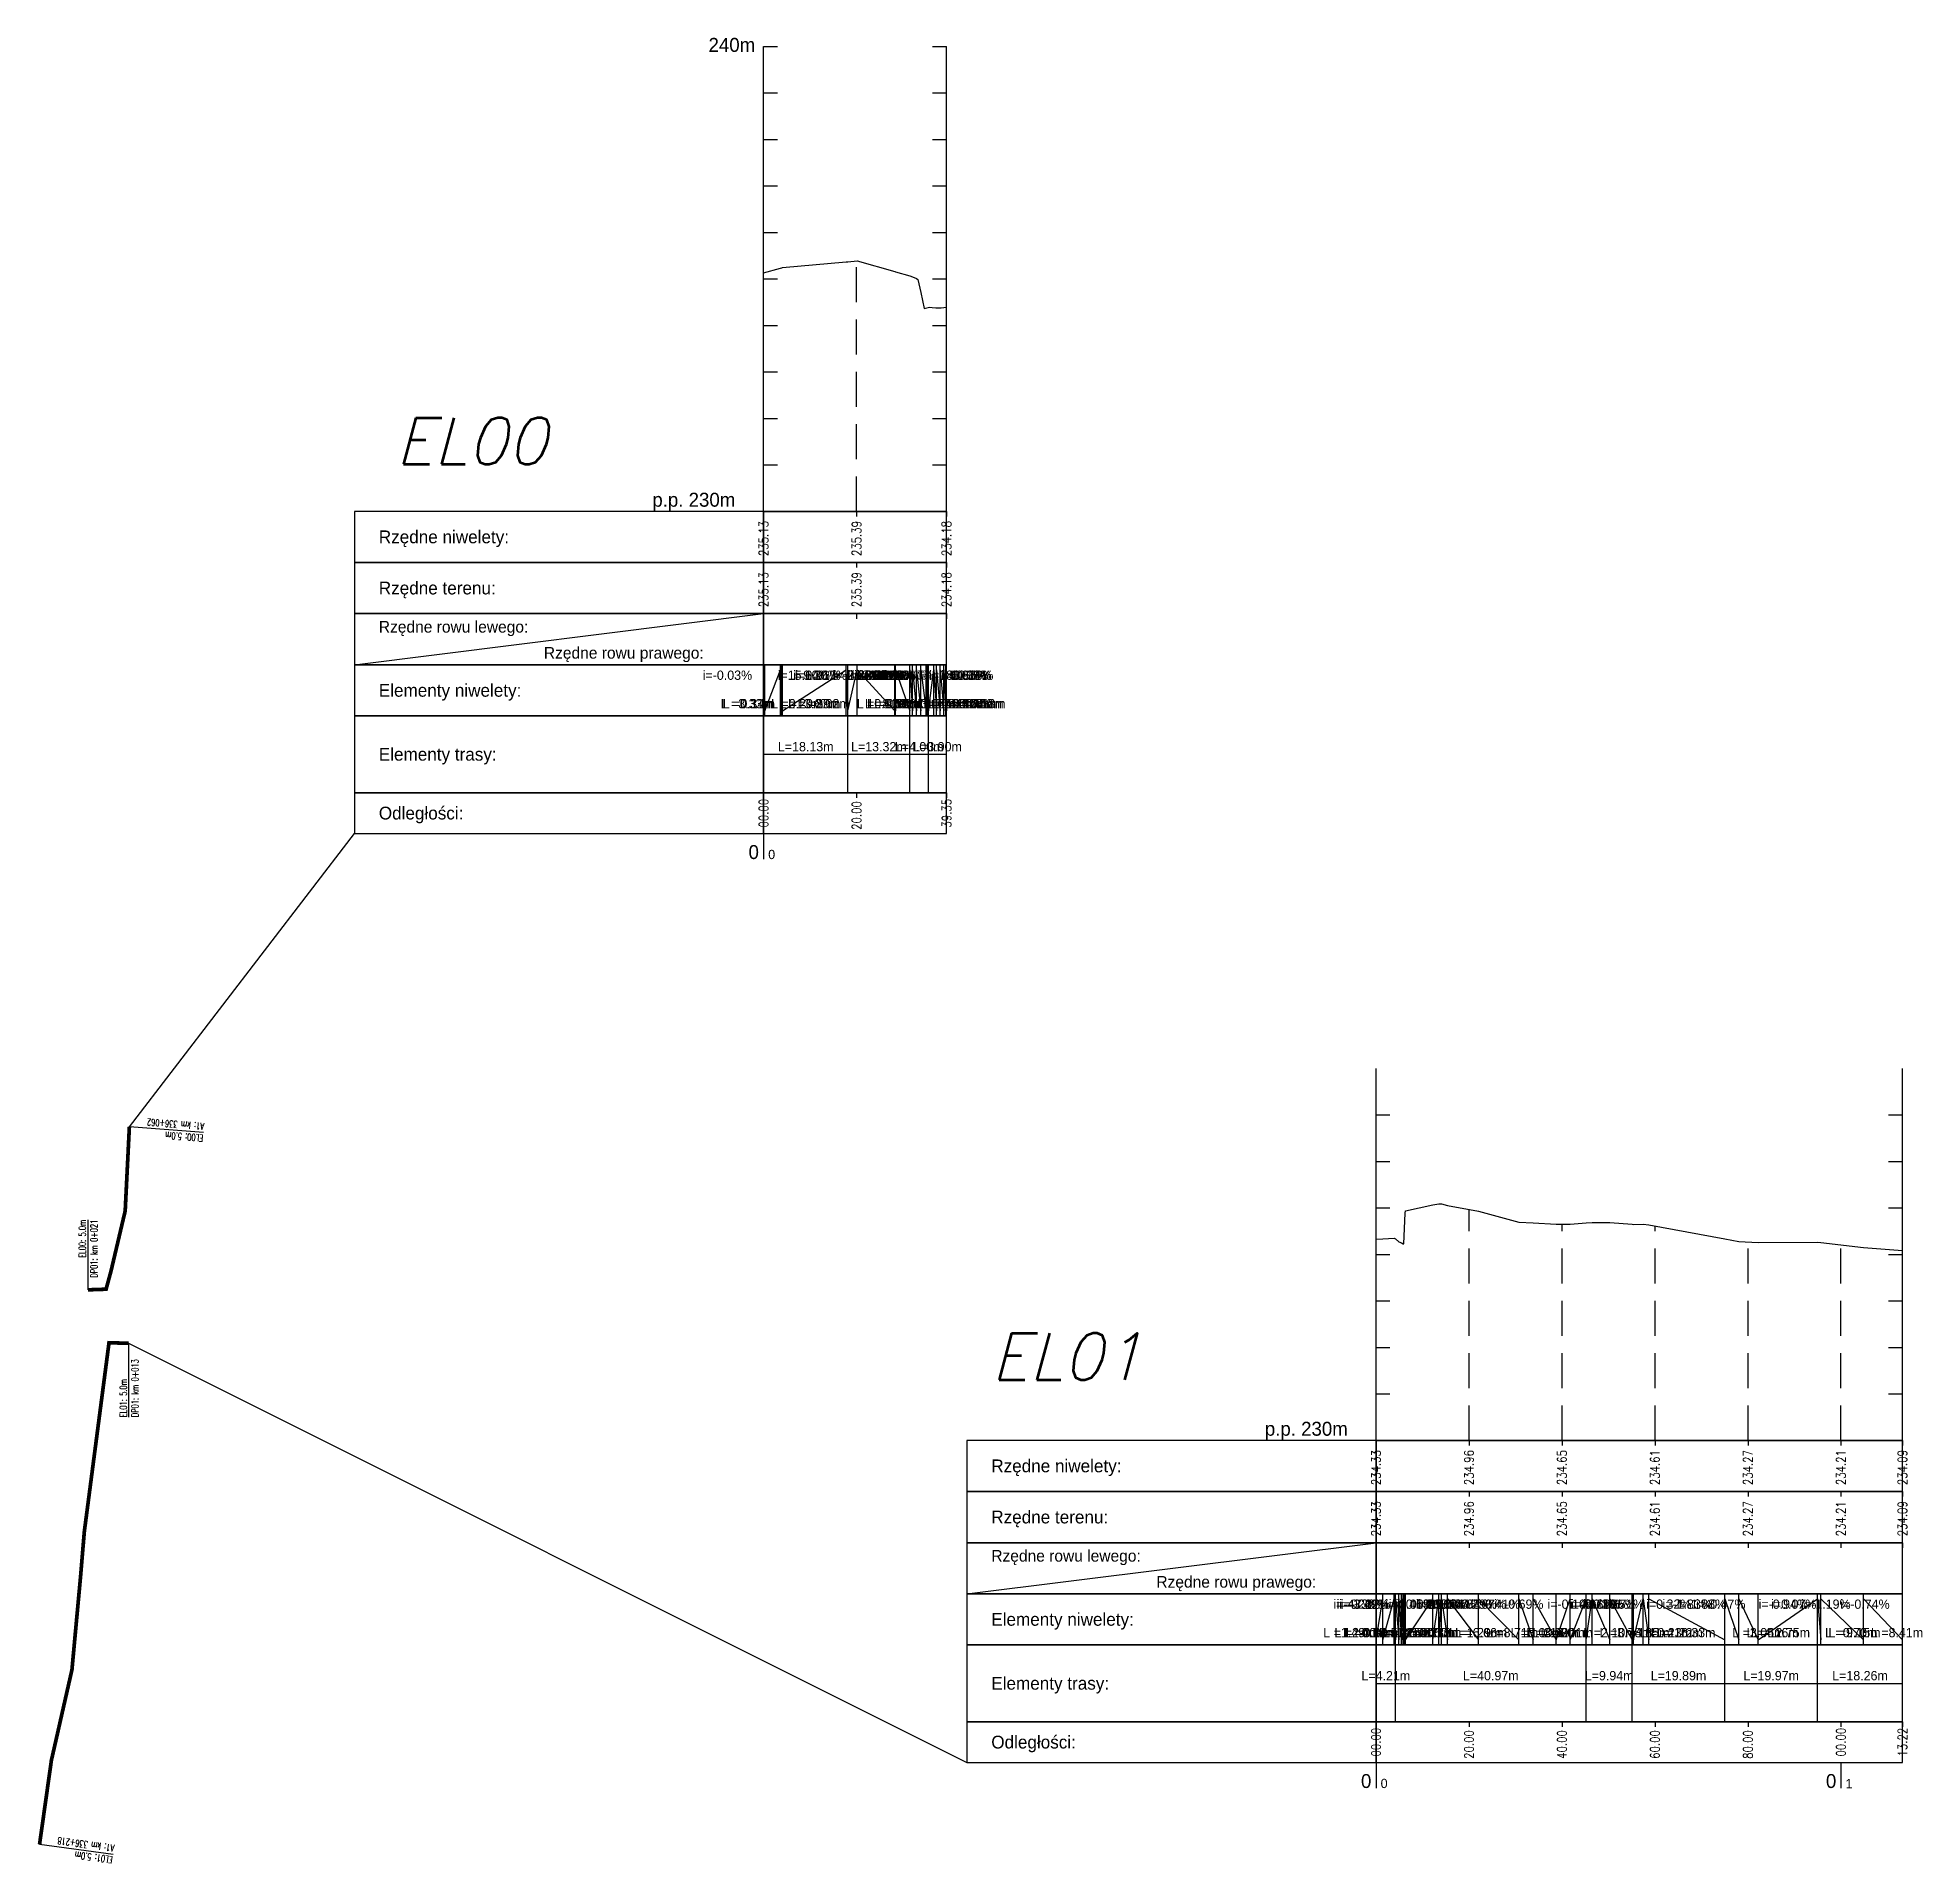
# Model space of a CAD drawing. Header units: metres. Extents: x 7399493 to 7407015, y 5696902 to 5712236.
# Drawn here: x 7402912.8 to 7403318.1, y 5711843.5 to 5712236.1 of the extents above; entities that cross this region are included whole.
import ezdxf

# ---------------------------------------------------------------- set-up
doc = ezdxf.new("R2010")
doc.units = ezdxf.units.M
doc.linetypes.add('DASHED', pattern=[0.75, 0.5, -0.25])
for name, color, linetype in [('Ekran_akustyczny_6m', 100, 'Continuous'), ('Ekran_akustyczny_6m_opis', 7, 'Continuous'), ('pomoc', 140, 'Continuous'), ('PR_0', 7, 'Continuous'), ('PR_istniejacy_teren', 7, 'Continuous')]:
    doc.layers.add(name, color=color, linetype=linetype)
doc.styles.add('simplex 0.60', font='simplex.shx', dxfattribs={"width": 0.6})
doc.styles.add('simplex 0.80', font='simplex.shx', dxfattribs={"width": 0.8})
doc.styles.add('Standard poch.', font='simplex.shx', dxfattribs={"oblique": 15})

msp = doc.modelspace()

# ---------------------------------------------------------------- texts
at = {"layer": 'Ekran_akustyczny_6m_opis', "char_height": 1.5, "style": 'simplex 0.60'}
for s, insert, attachment_point, rotation in [('A1: km 336+062', (7402948.59, 5712002.71), 7, 175.489), ('EL00: 5.0m', (7402948.4, 5712000.19), 7, 175.489), ('EL00: 5.0m', (7402923.11, 5711981.91), 9, 90), ('DP01: km 0+021', (7402925.63, 5711981.91), 9, 90), ('DP01: km 0+013', (7402934.45, 5711939.45), 7, 90), ('EL01: 5.0m', (7402931.93, 5711939.45), 7, 90), ('A1: km 336+218', (7402929.3, 5711847.48), 7, 172.2904), ('EL01: 5.0m', (7402928.96, 5711844.97), 7, 172.2904)]:
    msp.add_mtext(s, dxfattribs=dict(at, insert=insert, attachment_point=attachment_point, rotation=rotation))
at = {"layer": 'pomoc', "style": 'Standard poch.', "oblique": 15}
for s, p in [('EL00', (7402989.73, 5712144.38)), ('EL01', (7403117.82, 5711947.51))]:
    msp.add_text(s, height=10, dxfattribs=at).set_placement(p)
at = {"layer": 'pomoc', "color": 1, "linetype": 'Continuous', "lineweight": -3, "char_height": 2, "attachment_point": 6, "rotation": 90, "style": 'simplex 0.80'}
for s, insert in [('235.13', (7403068.88, 5712132.17)), ('235.39', (7403088.88, 5712132.17)), ('234.18', (7403108.23, 5712132.17)), ('235.13', (7403068.88, 5712121.17)), ('235.39', (7403088.88, 5712121.17)), ('234.18', (7403108.23, 5712121.17))]:
    msp.add_mtext(s, dxfattribs=dict(at, insert=insert))

# ---------------------------------------------------------------- blocks, each defined once
blk = doc.blocks.new('*U42')
at = {"layer": 'pomoc', "color": 7, "linetype": 'Continuous', "lineweight": -3}
for p, q in [((0, 100), (3, 100)), ((0, 0), (0, 100)), ((36.35, 100), (39.35, 100)), ((39.35, 0), (39.35, 100)), ((0, 90), (3, 90)), ((36.35, 90), (39.35, 90)), ((0, 80), (3, 80)), ((36.35, 80), (39.35, 80)), ((0, 70), (3, 70)), ((36.35, 70), (39.35, 70)), ((0, 60), (3, 60)), ((36.35, 60), (39.35, 60)), ((0, 50), (3, 50)), ((36.35, 50), (39.35, 50)), ((0, 40), (3, 40)), ((36.35, 40), (39.35, 40)), ((0, 30), (3, 30)), ((36.35, 30), (39.35, 30)), ((0, 20), (3, 20)), ((36.35, 20), (39.35, 20)), ((0, 10), (3, 10)), ((36.35, 10), (39.35, 10)), ((0, 0), (39.35, 0)), ((36.35, 0), (39.35, 0)), ((0, -11), (0, -12.1)), ((20, -11), (20, -12.1)), ((39.35, -11), (39.35, -12.1)), ((-88, -33), (0, -22)), ((0, -22), (0, -23.1)), ((20, -22), (20, -23.1)), ((39.35, -22), (39.35, -23.1)), ((0, -60.5), (0, -61.6)), ((20, -60.5), (20, -61.6)), ((39.35, -60.5), (39.35, -61.6)), ((0, -69.3), (0, -74.8))]:
    blk.add_line(p, q, dxfattribs=at)
at = {"layer": 'pomoc', "color": 7, "linetype": 'DASHED', "lineweight": -3, "ltscale": 15}
for p, q in [((20, 0), (20, 53.89)), ((0, 0), (0, 46.76)), ((39.35, 0), (39.35, 41.82))]:
    blk.add_line(p, q, dxfattribs=at)
at = {"layer": 'pomoc', "color": 1, "linetype": 'Continuous', "lineweight": -3}
for p, q in [((0, 0), (0, -1.1)), ((20, 0), (20, -1.1)), ((39.35, 0), (39.35, -1.1)), ((0, -22), (0, -23.1)), ((20, -22), (20, -23.1)), ((39.35, -22), (39.35, -23.1)), ((0, -44), (0, -33)), ((0, -34.1), (0.29, -42.9)), ((0.29, -44), (0.29, -33)), ((0.29, -42.9), (3.63, -34.1)), ((3.63, -44), (3.63, -33)), ((3.63, -42.9), (3.94, -34.1)), ((3.94, -44), (3.94, -33)), ((3.94, -42.9), (4.08, -34.1)), ((4.08, -44), (4.08, -33)), ((4.08, -42.9), (17.75, -34.1)), ((17.75, -44), (17.75, -33)), ((17.75, -42.9), (18.13, -34.1)), ((18.13, -44), (18.13, -33)), ((18.13, -42.9), (20.15, -34.1)), ((20.15, -44), (20.15, -33)), ((20.15, -34.1), (28.24, -42.9)), ((28.24, -44), (28.24, -33)), ((28.24, -34.1), (28.41, -42.9)), ((28.41, -44), (28.41, -33)), ((28.41, -34.1), (31.45, -42.9)), ((31.45, -44), (31.45, -33)), ((31.45, -34.1), (32.01, -42.9)), ((32.01, -44), (32.01, -33)), ((32.01, -34.1), (32.86, -42.9)), ((32.86, -44), (32.86, -33)), ((32.86, -42.9), (32.87, -34.1)), ((32.87, -44), (32.87, -33)), ((32.87, -34.1), (33.82, -42.9)), ((33.82, -44), (33.82, -33)), ((33.82, -34.1), (34.96, -42.9)), ((34.96, -44), (34.96, -33)), ((34.96, -42.9), (35.09, -34.1)), ((35.09, -44), (35.09, -33)), ((35.09, -42.9), (35.12, -34.1)), ((35.12, -44), (35.12, -33)), ((35.12, -34.1), (35.28, -42.9)), ((35.28, -44), (35.28, -33)), ((35.28, -34.1), (35.45, -42.9)), ((35.45, -44), (35.45, -33)), ((35.45, -44), (35.45, -33)), ((35.45, -42.9), (35.45, -34.1)), ((35.45, -42.9), (35.48, -34.1)), ((35.48, -44), (35.48, -33)), ((35.48, -42.9), (36.63, -34.1)), ((36.63, -44), (36.63, -33)), ((36.63, -34.1), (37.21, -42.9)), ((37.21, -44), (37.21, -33)), ((37.21, -34.1), (37.96, -42.9)), ((37.96, -44), (37.96, -33)), ((37.96, -34.1), (38.77, -42.9)), ((38.77, -44), (38.77, -33)), ((38.77, -34.1), (39.17, -42.9)), ((39.17, -44), (39.17, -33)), ((39.17, -34.1), (39.35, -42.9)), ((0, -60.5), (0, -44)), ((18.13, -60.5), (18.13, -44)), ((31.45, -60.5), (31.45, -44)), ((35.45, -60.5), (35.45, -44)), ((0, -52.25), (18.13, -52.25)), ((18.13, -52.25), (31.45, -52.25)), ((31.45, -52.25), (35.45, -52.25)), ((35.45, -52.25), (39.35, -52.25))]:
    blk.add_line(p, q, dxfattribs=at)
at = {"layer": 'pomoc', "color": 7, "linetype": 'Continuous', "lineweight": -3}
for points in [[(0, -11), (0, 0), (-88, 0), (-88, -11)], [(0, -11), (39.35, -11), (39.35, 0), (0, 0)], [(0, -22), (0, -11), (-88, -11), (-88, -22)], [(0, -22), (39.35, -22), (39.35, -11), (0, -11)], [(0, -33), (0, -22), (-88, -22), (-88, -33)], [(0, -33), (0, -22), (-88, -22), (-88, -33)], [(0, -33), (39.35, -33), (39.35, -22), (0, -22)], [(0, -33), (39.35, -33), (39.35, -22), (0, -22)], [(0, -44), (0, -33), (-88, -33), (-88, -44)], [(0, -44), (39.35, -44), (39.35, -33), (0, -33)], [(0, -60.5), (0, -44), (-88, -44), (-88, -60.5)], [(0, -60.5), (39.35, -60.5), (39.35, -44), (0, -44)], [(0, -69.3), (0, -60.5), (-88, -60.5), (-88, -69.3)], [(0, -69.3), (39.35, -69.3), (39.35, -60.5), (0, -60.5)]]:
    blk.add_3dface(points, dxfattribs=at)
at = {"layer": 'pomoc', "color": 2, "linetype": 'Continuous', "lineweight": -3, "char_height": 3}
for s, insert, attachment_point in [('240m', (-1.8, 100.3), 6), ('p.p. 230m', (-15, 4), 2)]:
    blk.add_mtext(s, dxfattribs=dict(at, insert=insert, attachment_point=attachment_point))
at = {"layer": 'pomoc', "color": 7, "linetype": 'Continuous', "lineweight": -3, "attachment_point": 4}
for s, insert, char_height in [('Rzędne niwelety:', (-82.75, -5.9), 2.75), ('Rzędne terenu:', (-82.75, -16.9), 2.75), ('Rzędne rowu lewego:', (-82.75, -25.2), 2.5), ('Elementy niwelety:', (-82.75, -38.9), 2.75), ('Elementy trasy:', (-82.75, -52.65), 2.75), ('Odległości:', (-82.75, -65.3), 2.75)]:
    blk.add_mtext(s, dxfattribs=dict(at, insert=insert, char_height=char_height))
at = {"layer": 'pomoc', "color": 1, "linetype": 'Continuous', "lineweight": -3, "insert": (-47.25, -30.8), "char_height": 2.5, "attachment_point": 4}
blk.add_mtext('Rzędne rowu prawego:', dxfattribs=at)
blk = doc.blocks.new('*U38')
at = {"layer": 'PR_0', "color": 1, "linetype": 'Continuous', "lineweight": -3, "char_height": 2}
for s, insert, attachment_point in [('i=-0.03%', (7403623.13, 5712294.71), 9), ('i=15.64%', (7403628.63, 5712294.71), 7), ('i=9.30%', (7403631.97, 5712294.71), 7), ('i=10.67%', (7403632.28, 5712294.71), 7), ('i=0.91%', (7403632.42, 5712294.71), 7), ('i=-2.86%', (7403651.08, 5712294.71), 9), ('i=-3.28%', (7403651.25, 5712294.71), 9), ('i=-3.02%', (7403654.3, 5712294.71), 9), ('i=-3.04%', (7403654.86, 5712294.71), 9), ('i=-35.20%', (7403656.66, 5712294.71), 9), ('i=-4.44%', (7403655.7, 5712294.71), 9), ('i=-45.78%', (7403657.8, 5712294.71), 9), ('i=0.65%', (7403646.09, 5712294.71), 7), ('i=-28.84%', (7403658.29, 5712294.71), 9), ('i=1.17%', (7403646.48, 5712294.71), 7), ('i=-8.38%', (7403658.12, 5712294.71), 9), ('i=-1.05%', (7403660.05, 5712294.71), 9), ('i=-1.05%', (7403660.8, 5712294.71), 9), ('i=-1.29%', (7403661.61, 5712294.71), 9), ('i=-1.70%', (7403662.02, 5712294.71), 9), ('i=-0.12%', (7403662.2, 5712294.71), 9), ('i=188.56%', (7403661.2, 5712294.71), 7), ('i=40.08%', (7403663.3, 5712294.71), 7), ('i=54.34%', (7403663.43, 5712294.71), 7), ('i=10.58%', (7403663.79, 5712294.71), 7), ('i=0.06%', (7403663.8, 5712294.71), 7), ('i=1.97%', (7403663.82, 5712294.71), 7), ('L =3.33m', (7403627.59, 5712288.59), 9), ('L =0.31m', (7403627.91, 5712288.59), 9), ('L =0.14m', (7403628.05, 5712288.59), 9), ('L =0.29m', (7403627.22, 5712288.59), 7), ('L =13.67m', (7403641.71, 5712288.59), 9), ('L =0.39m', (7403642.1, 5712288.59), 9), ('L =2.02m', (7403644.12, 5712288.59), 9), ('L =0.02m', (7403656.84, 5712288.59), 9), ('L =8.09m', (7403647.37, 5712288.59), 7), ('L =0.13m', (7403659.05, 5712288.59), 9), ('L =0.03m', (7403659.09, 5712288.59), 9), ('L =0.00m', (7403659.42, 5712288.59), 9), ('L =0.02m', (7403659.44, 5712288.59), 9), ('L =1.16m', (7403660.6, 5712288.59), 9), ('L =0.17m', (7403655.46, 5712288.59), 7), ('L =3.05m', (7403655.63, 5712288.59), 7), ('L =0.56m', (7403658.67, 5712288.59), 7), ('L =0.84m', (7403659.23, 5712288.59), 7), ('L =0.95m', (7403660.09, 5712288.59), 7), ('L =1.14m', (7403661.04, 5712288.59), 7), ('L =0.16m', (7403662.34, 5712288.59), 7), ('L =0.17m', (7403662.5, 5712288.59), 7), ('L =0.58m', (7403663.85, 5712288.59), 7), ('L =0.75m', (7403664.43, 5712288.59), 7), ('L =0.81m', (7403665.18, 5712288.59), 7), ('L =0.40m', (7403665.99, 5712288.59), 7), ('L =0.18m', (7403666.39, 5712288.59), 7)]:
    blk.add_mtext(s, dxfattribs=dict(at, insert=insert, attachment_point=attachment_point))
blk = doc.blocks.new('*U37')
at = {"layer": 'pomoc', "color": 1, "linetype": 'Continuous', "lineweight": -3, "char_height": 2, "attachment_point": 8}
for s, insert in [('L=18.13m', (7403634.66, 5712279.34)), ('L=13.32m', (7403650.39, 5712279.34)), ('L=4.00m', (7403659.05, 5712279.34)), ('L=3.90m', (7403663, 5712279.34))]:
    blk.add_mtext(s, dxfattribs=dict(at, insert=insert))
blk = doc.blocks.new('*U36')
at = {"layer": 'pomoc', "color": 1, "linetype": 'Continuous', "lineweight": -3, "char_height": 2, "attachment_point": 5, "rotation": 90, "style": 'simplex 0.80'}
for s, insert in [('00.00', (7403625.59, 5712266.06)), ('20.00', (7403645.59, 5712265.56)), ('39.35', (7403664.95, 5712266.06))]:
    blk.add_mtext(s, dxfattribs=dict(at, insert=insert))
blk = doc.blocks.new('*U35')
at = {"layer": 'pomoc', "color": 1, "linetype": 'Continuous', "lineweight": -3}
for insert, char_height, attachment_point in [((7403624.59, 5712256.16), 3, 9), ((7403626.59, 5712256.16), 2, 7)]:
    blk.add_mtext('0', dxfattribs=dict(at, insert=insert, char_height=char_height, attachment_point=attachment_point))
blk = doc.blocks.new('*U50')
at = {"layer": 'pomoc', "color": 7, "linetype": 'Continuous', "lineweight": -3}
for p, q in [((0, 0), (0, 80)), ((113.22, 0), (113.22, 80)), ((0, 70), (3, 70)), ((110.22, 70), (113.22, 70)), ((0, 60), (3, 60)), ((110.22, 60), (113.22, 60)), ((0, 50), (3, 50)), ((110.22, 50), (113.22, 50)), ((0, 40), (3, 40)), ((110.22, 40), (113.22, 40)), ((0, 30), (3, 30)), ((110.22, 30), (113.22, 30)), ((0, 20), (3, 20)), ((110.22, 20), (113.22, 20)), ((0, 10), (3, 10)), ((110.22, 10), (113.22, 10)), ((0, 0), (113.22, 0)), ((110.22, 0), (113.22, 0)), ((0, -11), (0, -12.1)), ((20, -11), (20, -12.1)), ((40, -11), (40, -12.1)), ((60, -11), (60, -12.1)), ((80, -11), (80, -12.1)), ((100, -11), (100, -12.1)), ((113.22, -11), (113.22, -12.1)), ((-88, -33), (0, -22)), ((0, -22), (0, -23.1)), ((20, -22), (20, -23.1)), ((40, -22), (40, -23.1)), ((60, -22), (60, -23.1)), ((80, -22), (80, -23.1)), ((100, -22), (100, -23.1)), ((113.22, -22), (113.22, -23.1)), ((0, -60.5), (0, -61.6)), ((20, -60.5), (20, -61.6)), ((40, -60.5), (40, -61.6)), ((60, -60.5), (60, -61.6)), ((80, -60.5), (80, -61.6)), ((100, -60.5), (100, -61.6)), ((113.22, -60.5), (113.22, -61.6)), ((0, -69.3), (0, -74.8)), ((100, -69.3), (100, -74.8))]:
    blk.add_line(p, q, dxfattribs=at)
at = {"layer": 'pomoc', "color": 7, "linetype": 'DASHED', "lineweight": -3, "ltscale": 15}
for p, q in [((20, 0), (20, 49.64)), ((40, 0), (40, 46.5)), ((60, 0), (60, 46.07)), ((0, 0), (0, 43.3)), ((80, 0), (80, 42.66)), ((100, 0), (100, 42.06)), ((113.22, 0), (113.22, 40.86))]:
    blk.add_line(p, q, dxfattribs=at)
at = {"layer": 'pomoc', "color": 1, "linetype": 'Continuous', "lineweight": -3}
for p, q in [((0, 0), (0, -1.1)), ((20, 0), (20, -1.1)), ((40, 0), (40, -1.1)), ((60, 0), (60, -1.1)), ((80, 0), (80, -1.1)), ((100, 0), (100, -1.1)), ((113.22, 0), (113.22, -1.1)), ((0, -22), (0, -23.1)), ((20, -22), (20, -23.1)), ((40, -22), (40, -23.1)), ((60, -22), (60, -23.1)), ((80, -22), (80, -23.1)), ((100, -22), (100, -23.1)), ((113.22, -22), (113.22, -23.1)), ((0, -44), (0, -33)), ((0, -42.9), (1.49, -34.1)), ((1.49, -44), (1.49, -33)), ((1.49, -42.9), (3.9, -34.1)), ((3.9, -44), (3.9, -33)), ((3.9, -34.1), (4.21, -42.9)), ((4.21, -44), (4.21, -33)), ((4.21, -34.1), (4.92, -42.9)), ((4.92, -44), (4.92, -33)), ((4.92, -34.1), (5.49, -42.9)), ((5.49, -44), (5.49, -33)), ((5.49, -34.1), (5.81, -42.9)), ((5.81, -44), (5.81, -33)), ((5.81, -42.9), (5.97, -34.1)), ((5.97, -44), (5.97, -33)), ((5.97, -42.9), (6.28, -34.1)), ((6.28, -44), (6.28, -33)), ((6.28, -42.9), (6.37, -34.1)), ((6.37, -44), (6.37, -33)), ((6.37, -42.9), (12.23, -34.1)), ((12.23, -44), (12.23, -33)), ((12.23, -42.9), (13.48, -34.1)), ((13.48, -44), (13.48, -33)), ((13.48, -42.9), (14.08, -34.1)), ((14.08, -44), (14.08, -33)), ((14.08, -34.1), (15.37, -42.9)), ((15.37, -44), (15.37, -33)), ((15.37, -34.1), (22.02, -42.9)), ((22.02, -44), (22.02, -33)), ((22.02, -34.1), (30.74, -42.9)), ((30.74, -44), (30.74, -33)), ((30.74, -34.1), (33.76, -42.9)), ((33.76, -44), (33.76, -33)), ((33.76, -34.1), (38.77, -42.9)), ((38.77, -44), (38.77, -33)), ((38.77, -42.9), (41.77, -34.1)), ((41.77, -44), (41.77, -33)), ((41.77, -42.9), (45.17, -34.1)), ((45.17, -44), (45.17, -33)), ((45.17, -42.9), (46.47, -34.1)), ((46.47, -44), (46.47, -33)), ((46.47, -34.1), (50.26, -42.9)), ((50.26, -44), (50.26, -33)), ((50.26, -34.1), (55.11, -42.9)), ((55.11, -44), (55.11, -33)), ((55.11, -34.1), (55.34, -42.9)), ((55.34, -44), (55.34, -33)), ((55.34, -42.9), (57.45, -34.1)), ((57.45, -44), (57.45, -33)), ((57.45, -34.1), (58.67, -42.9)), ((58.67, -44), (58.67, -33)), ((58.67, -34.1), (75, -42.9)), ((75, -44), (75, -33)), ((75, -34.1), (78.06, -42.9)), ((78.06, -44), (78.06, -33)), ((78.06, -34.1), (82.21, -42.9)), ((82.21, -44), (82.21, -33)), ((82.21, -42.9), (94.97, -34.1)), ((94.97, -44), (94.97, -33)), ((94.97, -34.1), (95.66, -42.9)), ((95.66, -44), (95.66, -33)), ((95.66, -34.1), (104.82, -42.9)), ((104.82, -44), (104.82, -33)), ((104.82, -34.1), (113.22, -42.9)), ((0, -60.5), (0, -44)), ((4.21, -60.5), (4.21, -44)), ((45.17, -60.5), (45.17, -44)), ((55.11, -60.5), (55.11, -44)), ((75, -60.5), (75, -44)), ((94.97, -60.5), (94.97, -44)), ((0, -52.25), (4.21, -52.25)), ((4.21, -52.25), (45.17, -52.25)), ((45.17, -52.25), (55.11, -52.25)), ((55.11, -52.25), (75, -52.25)), ((75, -52.25), (94.97, -52.25)), ((94.97, -52.25), (113.22, -52.25))]:
    blk.add_line(p, q, dxfattribs=at)
at = {"layer": 'pomoc', "color": 7, "linetype": 'Continuous', "lineweight": -3}
for points in [[(0, -11), (0, 0), (-88, 0), (-88, -11)], [(0, -11), (113.22, -11), (113.22, 0), (0, 0)], [(0, -22), (0, -11), (-88, -11), (-88, -22)], [(0, -22), (113.22, -22), (113.22, -11), (0, -11)], [(0, -33), (0, -22), (-88, -22), (-88, -33)], [(0, -33), (0, -22), (-88, -22), (-88, -33)], [(0, -33), (113.22, -33), (113.22, -22), (0, -22)], [(0, -33), (113.22, -33), (113.22, -22), (0, -22)], [(0, -44), (0, -33), (-88, -33), (-88, -44)], [(0, -44), (113.22, -44), (113.22, -33), (0, -33)], [(0, -60.5), (0, -44), (-88, -44), (-88, -60.5)], [(0, -60.5), (113.22, -60.5), (113.22, -44), (0, -44)], [(0, -69.3), (0, -60.5), (-88, -60.5), (-88, -69.3)], [(0, -69.3), (113.22, -69.3), (113.22, -60.5), (0, -60.5)]]:
    blk.add_3dface(points, dxfattribs=at)
at = {"layer": 'pomoc', "color": 2, "linetype": 'Continuous', "lineweight": -3, "insert": (-15, 4), "char_height": 3, "attachment_point": 2}
blk.add_mtext('p.p. 230m', dxfattribs=at)
at = {"layer": 'pomoc', "color": 7, "linetype": 'Continuous', "lineweight": -3, "attachment_point": 4}
for s, insert, char_height in [('Rzędne niwelety:', (-82.75, -5.9), 2.75), ('Rzędne terenu:', (-82.75, -16.9), 2.75), ('Rzędne rowu lewego:', (-82.75, -25.2), 2.5), ('Elementy niwelety:', (-82.75, -38.9), 2.75), ('Elementy trasy:', (-82.75, -52.65), 2.75), ('Odległości:', (-82.75, -65.3), 2.75)]:
    blk.add_mtext(s, dxfattribs=dict(at, insert=insert, char_height=char_height))
at = {"layer": 'pomoc', "color": 1, "linetype": 'Continuous', "lineweight": -3, "insert": (-47.25, -30.8), "char_height": 2.5, "attachment_point": 4}
blk.add_mtext('Rzędne rowu prawego:', dxfattribs=at)
blk = doc.blocks.new('*U49')
at = {"layer": 'PR_istniejacy_teren', "color": 7, "linetype": 'Continuous', "lineweight": -3, "ltscale": 4}
for p, q in [((7403832.88, 5712381.67), (7403833.47, 5712381.72)), ((7403833.47, 5712381.72), (7403834.76, 5712381.33)), ((7403825.37, 5712373.12), (7403825.68, 5712379.69)), ((7403825.68, 5712379.69), (7403825.77, 5712380.21)), ((7403825.77, 5712380.21), (7403831.63, 5712381.47)), ((7403831.63, 5712381.47), (7403832.88, 5712381.67)), ((7403834.76, 5712381.33), (7403841.42, 5712380.1)), ((7403841.42, 5712380.1), (7403850.13, 5712377.78)), ((7403850.13, 5712377.78), (7403853.16, 5712377.65)), ((7403853.16, 5712377.65), (7403858.16, 5712377.31)), ((7403861.17, 5712377.36), (7403864.57, 5712377.63)), ((7403864.57, 5712377.63), (7403865.87, 5712377.72)), ((7403865.87, 5712377.72), (7403869.65, 5712377.67)), ((7403869.65, 5712377.67), (7403874.51, 5712377.31)), ((7403819.39, 5712374.13), (7403820.89, 5712374.19)), ((7403820.89, 5712374.19), (7403823.29, 5712374.32)), ((7403823.29, 5712374.32), (7403823.6, 5712374.19)), ((7403823.6, 5712374.19), (7403824.31, 5712373.52)), ((7403858.16, 5712377.31), (7403861.17, 5712377.36)), ((7403874.51, 5712377.31), (7403874.74, 5712377.29)), ((7403874.74, 5712377.29), (7403876.84, 5712377.36)), ((7403876.84, 5712377.36), (7403878.06, 5712377.15)), ((7403878.06, 5712377.15), (7403894.39, 5712374.16)), ((7403894.39, 5712374.16), (7403897.45, 5712373.58)), ((7403897.45, 5712373.58), (7403901.61, 5712373.39)), ((7403824.31, 5712373.52), (7403824.88, 5712373.32)), ((7403824.88, 5712373.32), (7403825.2, 5712373.09)), ((7403825.2, 5712373.09), (7403825.37, 5712373.12)), ((7403901.61, 5712373.39), (7403914.36, 5712373.47)), ((7403914.36, 5712373.47), (7403915.06, 5712373.41)), ((7403915.06, 5712373.41), (7403924.21, 5712372.32)), ((7403924.21, 5712372.32), (7403932.62, 5712371.69))]:
    blk.add_line(p, q, dxfattribs=at)
blk = doc.blocks.new('*U48')
at = {"layer": 'pomoc', "color": 1, "linetype": 'Continuous', "lineweight": -3, "char_height": 2, "attachment_point": 6, "rotation": 90, "style": 'simplex 0.80'}
for s, insert in [('234.33', (7403819.39, 5712328.75)), ('234.96', (7403839.39, 5712328.75)), ('234.65', (7403859.39, 5712328.75)), ('234.61', (7403879.39, 5712328.75)), ('234.27', (7403899.39, 5712328.75)), ('234.21', (7403919.39, 5712328.75)), ('234.09', (7403932.62, 5712328.75))]:
    blk.add_mtext(s, dxfattribs=dict(at, insert=insert))
blk = doc.blocks.new('*U47')
at = {"layer": 'pomoc', "color": 1, "linetype": 'Continuous', "lineweight": -3, "char_height": 2, "attachment_point": 6, "rotation": 90, "style": 'simplex 0.80'}
for s, insert in [('234.33', (7403819.39, 5712317.75)), ('234.96', (7403839.39, 5712317.75)), ('234.65', (7403859.39, 5712317.75)), ('234.61', (7403879.39, 5712317.75)), ('234.27', (7403899.39, 5712317.75)), ('234.21', (7403919.39, 5712317.75)), ('234.09', (7403932.62, 5712317.75))]:
    blk.add_mtext(s, dxfattribs=dict(at, insert=insert))
blk = doc.blocks.new('*U46')
at = {"layer": 'PR_0', "color": 1, "linetype": 'Continuous', "lineweight": -3, "char_height": 2}
for s, insert, attachment_point in [('i=-4.28%', (7403820.85, 5712294.58), 9), ('i=-9.39%', (7403821.56, 5712294.58), 9), ('i=-3.40%', (7403822.13, 5712294.58), 9), ('i=-7.22%', (7403822.45, 5712294.58), 9), ('i=-3.00%', (7403832.01, 5712294.58), 9), ('i=0.41%', (7403822.14, 5712294.58), 7), ('i=0.53%', (7403823.64, 5712294.58), 7), ('i=2.06%', (7403827.95, 5712294.58), 7), ('i=-1.85%', (7403838.67, 5712294.58), 9), ('i=208.81%', (7403828.12, 5712294.58), 7), ('i=59.01%', (7403828.43, 5712294.58), 7), ('i=2.14%', (7403828.52, 5712294.58), 7), ('i=1.63%', (7403834.38, 5712294.58), 7), ('i=0.79%', (7403835.63, 5712294.58), 7), ('i=-2.67%', (7403847.38, 5712294.58), 9), ('i=-0.41%', (7403850.41, 5712294.58), 9), ('i=-0.69%', (7403855.41, 5712294.58), 9), ('i=-0.14%', (7403866.9, 5712294.58), 9), ('i=0.16%', (7403860.91, 5712294.58), 7), ('i=-0.73%', (7403871.76, 5712294.58), 9), ('i=-0.71%', (7403871.99, 5712294.58), 9), ('i=0.80%', (7403863.92, 5712294.58), 7), ('i=-1.75%', (7403875.31, 5712294.58), 9), ('i=0.71%', (7403867.32, 5712294.58), 7), ('i=0.32%', (7403877.49, 5712294.58), 7), ('i=-1.83%', (7403891.64, 5712294.58), 9), ('i=-1.88%', (7403894.7, 5712294.58), 9), ('i=-0.47%', (7403898.86, 5712294.58), 9), ('i=-0.94%', (7403912.31, 5712294.58), 9), ('i=0.07%', (7403904.36, 5712294.58), 7), ('i=-1.19%', (7403921.46, 5712294.58), 9), ('i=-0.74%', (7403929.87, 5712294.58), 9), ('L =1.49m', (7403819.26, 5712288.46), 9), ('L =2.40m', (7403821.67, 5712288.46), 9), ('L =0.16m', (7403823.74, 5712288.46), 9), ('L =0.31m', (7403824.05, 5712288.46), 9), ('L =0.09m', (7403824.14, 5712288.46), 9), ('L =5.86m', (7403830, 5712288.46), 9), ('L =1.25m', (7403831.25, 5712288.46), 9), ('L =0.59m', (7403831.85, 5712288.46), 9), ('L =0.31m', (7403824.92, 5712288.46), 7), ('L =0.71m', (7403825.23, 5712288.46), 7), ('L =0.57m', (7403825.94, 5712288.46), 7), ('L =0.32m', (7403826.51, 5712288.46), 7), ('L =1.29m', (7403835.1, 5712288.46), 7), ('L =6.66m', (7403836.39, 5712288.46), 7), ('L =8.71m', (7403843.04, 5712288.46), 7), ('L =3.00m', (7403859.54, 5712288.46), 9), ('L =3.40m', (7403862.94, 5712288.46), 9), ('L =3.02m', (7403851.76, 5712288.46), 7), ('L =1.30m', (7403864.24, 5712288.46), 9), ('L =5.01m', (7403854.78, 5712288.46), 7), ('L =2.10m', (7403875.22, 5712288.46), 9), ('L =3.78m', (7403867.49, 5712288.46), 7), ('L =4.85m', (7403871.28, 5712288.46), 7), ('L =0.23m', (7403876.13, 5712288.46), 7), ('L =1.22m', (7403878.47, 5712288.46), 7), ('L =16.33m', (7403879.69, 5712288.46), 7), ('L =3.06m', (7403896.02, 5712288.46), 7), ('L =4.16m', (7403899.08, 5712288.46), 7), ('L =12.75m', (7403912.74, 5712288.46), 9), ('L =0.70m', (7403915.99, 5712288.46), 7), ('L =9.15m', (7403916.68, 5712288.46), 7), ('L =8.41m', (7403925.84, 5712288.46), 7)]:
    blk.add_mtext(s, dxfattribs=dict(at, insert=insert, attachment_point=attachment_point))
blk = doc.blocks.new('*U45')
at = {"layer": 'pomoc', "color": 1, "linetype": 'Continuous', "lineweight": -3, "char_height": 2, "attachment_point": 8}
for s, insert in [('L=4.21m', (7403821.5, 5712279.21)), ('L=40.97m', (7403844.08, 5712279.21)), ('L=9.94m', (7403869.54, 5712279.21)), ('L=19.89m', (7403884.45, 5712279.21)), ('L=19.97m', (7403904.38, 5712279.21)), ('L=18.26m', (7403923.49, 5712279.21))]:
    blk.add_mtext(s, dxfattribs=dict(at, insert=insert))
blk = doc.blocks.new('*U44')
at = {"layer": 'pomoc', "color": 1, "linetype": 'Continuous', "lineweight": -3, "char_height": 2, "attachment_point": 5, "rotation": 90, "style": 'simplex 0.80'}
for s, insert in [('00.00', (7403819.39, 5712265.93)), ('20.00', (7403839.39, 5712265.43)), ('40.00', (7403859.39, 5712265.43)), ('60.00', (7403879.39, 5712265.43)), ('80.00', (7403899.39, 5712265.43)), ('00.00', (7403919.39, 5712265.93)), ('13.22', (7403932.62, 5712265.93))]:
    blk.add_mtext(s, dxfattribs=dict(at, insert=insert))
blk = doc.blocks.new('*U43')
at = {"layer": 'pomoc', "color": 1, "linetype": 'Continuous', "lineweight": -3}
for s, insert, char_height, attachment_point in [('0', (7403818.39, 5712256.03), 3, 9), ('0', (7403820.39, 5712256.03), 2, 7), ('0', (7403918.39, 5712256.03), 3, 9), ('1', (7403920.39, 5712256.03), 2, 7)]:
    blk.add_mtext(s, dxfattribs=dict(at, insert=insert, char_height=char_height, attachment_point=attachment_point))

# ---------------------------------------------------------------- linework, layer by layer
at = {"layer": 'Ekran_akustyczny_6m', "const_width": 0.8}
for points in [[(7402923.57, 5711966.84), (7402927.47, 5711966.97), (7402928.52, 5711970.83), (7402931.58, 5711983.8), (7402932.48, 5712001.91)], [(7402932.31, 5711955.34), (7402928.1, 5711955.46), (7402922.79, 5711914.83), (7402921.96, 5711904.93), (7402920.13, 5711885.13), (7402915.71, 5711865.66), (7402913.16, 5711847.58)]]:
    msp.add_lwpolyline(points, dxfattribs=at)
at = {"layer": 'Ekran_akustyczny_6m_opis'}
for p, q in [((7402948.43, 5712000.65), (7402932.48, 5712001.91)), ((7402923.57, 5711981.91), (7402923.57, 5711966.84)), ((7402932.31, 5711955.34), (7402932.31, 5711939.45)), ((7402929.02, 5711845.43), (7402913.16, 5711847.58))]:
    msp.add_line(p, q, dxfattribs=at)
at = {"layer": 'pomoc', "color": 3, "linetype": 'Continuous', "lineweight": 25}
for p, q in [((7402932.48, 5712001.91), (7402980.88, 5712064.95)), ((7402932.31, 5711955.34), (7403112.61, 5711865.16))]:
    msp.add_line(p, q, dxfattribs=at)
at = {"layer": 'PR_istniejacy_teren', "color": 7, "linetype": 'Continuous', "lineweight": -3, "ltscale": 4}
for p, q in [((7403072.96, 5712186.66), (7403086.62, 5712187.9)), ((7403086.62, 5712187.9), (7403087.01, 5712187.92)), ((7403087.01, 5712187.92), (7403089.03, 5712188.16)), ((7403089.03, 5712188.16), (7403097.12, 5712185.85)), ((7403068.88, 5712185.55), (7403072.5, 5712186.52)), ((7403072.5, 5712186.52), (7403072.82, 5712186.6)), ((7403072.82, 5712186.6), (7403072.96, 5712186.66)), ((7403097.12, 5712185.85), (7403097.29, 5712185.79)), ((7403097.29, 5712185.79), (7403100.33, 5712184.87)), ((7403100.33, 5712184.87), (7403100.89, 5712184.7)), ((7403100.89, 5712184.7), (7403101.74, 5712184.33)), ((7403101.74, 5712184.33), (7403102.08, 5712184.1)), ((7403102.08, 5712184.1), (7403102.7, 5712181.3)), ((7403102.7, 5712181.3), (7403103.44, 5712177.91)), ((7403103.41, 5712177.91), (7403103.42, 5712177.91)), ((7403103.42, 5712177.91), (7403103.44, 5712177.91)), ((7403103.44, 5712177.91), (7403104.6, 5712178.14))]:
    msp.add_line(p, q, dxfattribs=at)
msp.add_lwpolyline([(7403104.6, 5712178.14), (7403105.17, 5712178.08), (7403105.92, 5712178), (7403106.67, 5712178.03), (7403107.05, 5712178.05), (7403108.23, 5712178.14)], dxfattribs=at)

# ---------------------------------------------------------------- block references
at = {"layer": 'pomoc', "color": 140, "linetype": 'Continuous', "lineweight": -3}
for name, p in [('*U42', (7403068.88, 5712134.25)), ('*U38', (-556.71, -196.72)), ('*U37', (-556.71, -196.72)), ('*U36', (-556.71, -196.72)), ('*U35', (-556.71, -196.72)), ('*U50', (7403200.61, 5711934.46)), ('*U49', (-618.79, -396.37)), ('*U48', (-618.79, -396.37)), ('*U47', (-618.79, -396.37)), ('*U46', (-618.79, -396.37)), ('*U45', (-618.79, -396.37)), ('*U44', (-618.79, -396.37)), ('*U43', (-618.79, -396.37))]:
    msp.add_blockref(name, p, dxfattribs=at)

msp.set_redraw_order([(e.dxf.handle, doc.entitydb.next_handle()) for e in msp.query("TEXT MTEXT ATTDEF DIMENSION ARC_DIMENSION")])  # texts and dimensions are drawn at this point

doc.saveas('drawing.dxf')
